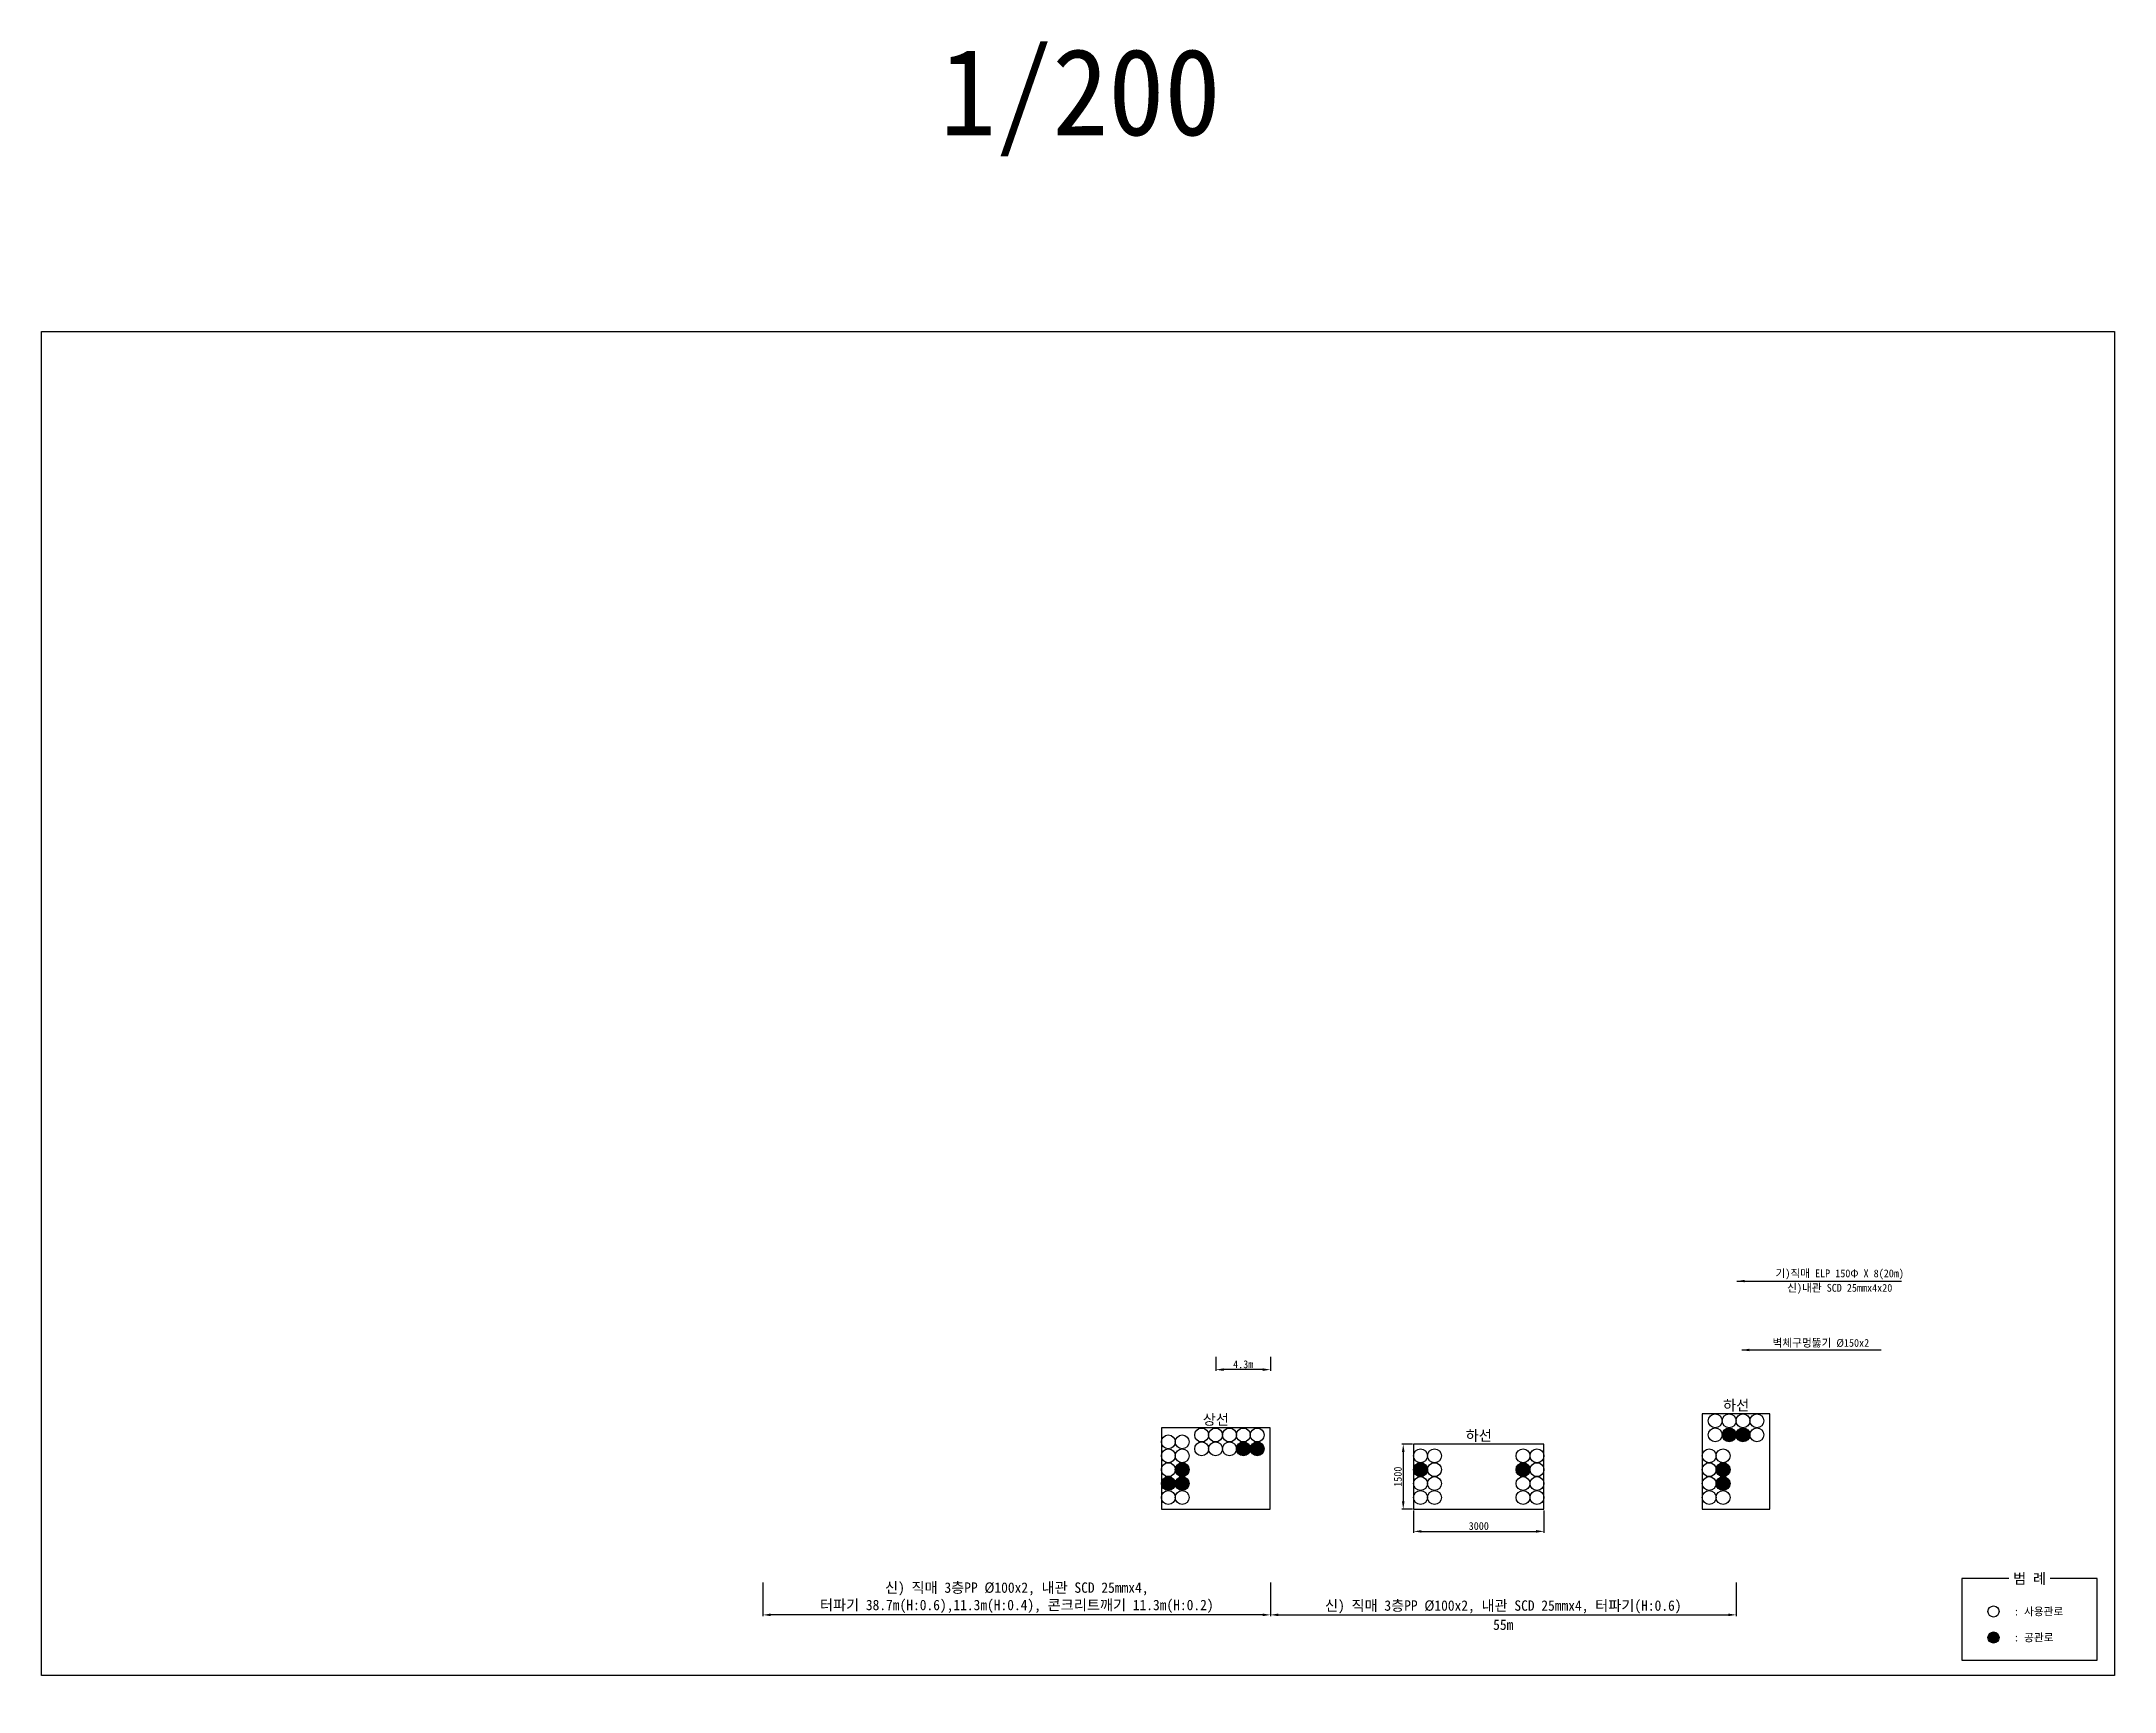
# Model space of a CAD drawing. Extents: x -230 to 157, y -3 to 160.
# Drawn here: x -230 to -70.8, y -2.3 to 124.4 of the extents above; entities that cross this region are included whole.
import ezdxf
from ezdxf.enums import TextEntityAlignment as Align

# ---------------------------------------------------------------- set-up
doc = ezdxf.new("R2010")
doc.units = 0
doc.header["$MEASUREMENT"] = 0
doc.layers.get('Defpoints').update_dxf_attribs({"linetype": 'CONTINUOUS'})
for name, color, linetype in [('TX-PAPR', 2, 'CONTINUOUS'), ('TZ-DIMS', 1, 'CONTINUOUS'), ('TZ-LEAL', 1, 'CONTINUOUS'), ('TZ-LEAT', 3, 'CONTINUOUS'), ('TZ-LINE', 7, 'CONTINUOUS'), ('TZ-TEX2', 3, 'CONTINUOUS'), ('TZ-TEXT', 6, 'CONTINUOUS')]:
    doc.layers.add(name, color=color, linetype=linetype)
doc.styles.get("Standard").update_dxf_attribs({"font": 'GulimChe.ttf'})
doc.dimstyles.new('D200', dxfattribs={"dimscale": 0.2, "dimtxt": 3, "dimasz": 3, "dimexe": 0.5, "dimexo": 0.5, "dimgap": 0.5, "dimtad": 1, "dimdec": 0, "dimzin": 1, "dimdsep": 46, "dimlunit": 6, "dimtxsty": 'Standard', "dimcen": 1, "dimclrd": 1, "dimclre": 1, "dimclrt": 3, "dimadec": 0, "dimazin": 0, "dimtfac": 1, "dimtdec": 0, "dimtix": 1, "dimtmove": 2, "dimatfit": 3, "dimfxl": 0, "dimtvp": 2, "dimlwd": -1, "dimlwe": -1, "dimarcsym": 0})

msp = doc.modelspace()

# ---------------------------------------------------------------- texts
at = {"layer": 'TZ-LEAT'}
msp.add_text('기)직매 ELP 150Φ X 8(20m)', height=0.6, dxfattribs=at).set_placement((-91.95, 29.81, -0.15), align=Align.MIDDLE)
at = {"layer": 'TZ-TEX2'}
for s, height, p in [('1/200', 6.667, (-150.27, 120.03, -0.46)), ('상선', 0.8, (-139.86, 18.63, -0.15)), ('하선', 0.8, (-99.91, 19.72, -0.15)), ('하선', 0.8, (-119.67, 17.4, -0.15)), ('범 례', 0.8, (-77.37, 6.42, -0.15))]:
    msp.add_text(s, height=height, dxfattribs=at).set_placement(p, align=Align.MIDDLE)
for s, p in [(': 사용관로', (-78.57, 3.88, -0.15)), (': 공관로', (-78.57, 1.88, -0.15))]:
    msp.add_text(s, height=0.6, dxfattribs=at).set_placement(p, align=Align.MIDDLE_LEFT)
at = {"layer": 'TZ-TEXT'}
msp.add_text('신)내관 SCD 25mmx4x20', height=0.6, rotation=359.9482, dxfattribs=at).set_placement((-91.95, 28.7, -0.15), align=Align.MIDDLE)
msp.add_text('벽체구멍뚫기 Ø150x2', height=0.6, rotation=359.9482, dxfattribs=at).set_placement((-97.11, 24.51, -0.15), align=Align.MIDDLE_LEFT)
at = {"layer": 'TZ-TEXT', "ltscale": 2, "insert": (-117.79, 2.86, -0.15), "char_height": 0.8, "attachment_point": 5}
msp.add_mtext('55m', dxfattribs=at)

# ---------------------------------------------------------------- blocks, each defined once
blk = doc.blocks.new('*D3')
at = {"layer": 'Defpoints', "color": 0, "ltscale": 2}
for p in [(-124.67, 16.73), (-125.47, 11.73), (-124.67, 11.73)]:
    blk.add_point(p, dxfattribs=at)
at = {"layer": 'TZ-DIMS', "color": 1, "ltscale": 2}
for p, q in [((-124.77, 16.73), (-125.57, 16.73)), ((-125.47, 16.13), (-125.47, 12.33)), ((-124.77, 11.73), (-125.57, 11.73))]:
    blk.add_line(p, q, dxfattribs=at)
for points in [[(-125.57, 16.13), (-125.37, 16.13), (-125.47, 16.73)], [(-125.57, 12.33), (-125.37, 12.33), (-125.47, 11.73)]]:
    blk.add_solid(points, dxfattribs=at)
at = {"layer": 'TZ-DIMS', "color": 3, "ltscale": 2, "insert": (-125.88, 14.23), "char_height": 0.6, "attachment_point": 5, "rotation": 90}
blk.add_mtext('1500', dxfattribs=at)
blk = doc.blocks.new('*D4')
at = {"layer": 'Defpoints', "color": 0, "ltscale": 2}
for p in [(-124.67, 11.73), (-114.67, 11.73), (-114.67, 10.03)]:
    blk.add_point(p, dxfattribs=at)
at = {"layer": 'TZ-DIMS', "color": 1, "ltscale": 2}
for p, q in [((-124.67, 11.63), (-124.67, 9.93)), ((-114.67, 11.63), (-114.67, 9.93)), ((-124.07, 10.03), (-115.27, 10.03))]:
    blk.add_line(p, q, dxfattribs=at)
for points in [[(-124.07, 10.13), (-124.07, 9.93), (-124.67, 10.03)], [(-115.27, 10.13), (-115.27, 9.93), (-114.67, 10.03)]]:
    blk.add_solid(points, dxfattribs=at)
at = {"layer": 'TZ-DIMS', "color": 3, "ltscale": 2, "insert": (-119.67, 10.44), "char_height": 0.6, "attachment_point": 5}
blk.add_mtext('3000', dxfattribs=at)
blk = doc.blocks.new('*D5')
at = {"layer": 'Defpoints', "color": 0, "ltscale": 2}
for p in [(-139.86, 23.53), (-139.86, 22.45), (-135.66, 23.53)]:
    blk.add_point(p, dxfattribs=at)
at = {"layer": 'TZ-DIMS', "color": 1, "ltscale": 2}
for p, q in [((-139.86, 23.43), (-139.86, 22.35)), ((-136.26, 22.45), (-139.26, 22.45)), ((-135.66, 23.43), (-135.66, 22.35))]:
    blk.add_line(p, q, dxfattribs=at)
for points in [[(-139.26, 22.55), (-139.26, 22.35), (-139.86, 22.45)], [(-136.26, 22.55), (-136.26, 22.35), (-135.66, 22.45)]]:
    blk.add_solid(points, dxfattribs=at)
at = {"layer": 'TZ-DIMS', "color": 3, "ltscale": 2, "insert": (-137.76, 22.86), "char_height": 0.6, "width": 0.3945, "attachment_point": 5}
blk.add_mtext('4.3m', dxfattribs=at)
blk = doc.blocks.new('*D6')
at = {"layer": 'Defpoints', "color": 0, "ltscale": 2}
for p in [(-135.66, 6.2), (-99.91, 6.2), (-99.91, 3.62)]:
    blk.add_point(p, dxfattribs=at)
at = {"layer": 'TZ-TEXT', "color": 1, "ltscale": 2}
for p, q in [((-135.66, 6.1), (-135.66, 3.52)), ((-99.91, 6.1), (-99.91, 3.52)), ((-135.06, 3.62), (-100.51, 3.62))]:
    blk.add_line(p, q, dxfattribs=at)
for points in [[(-135.06, 3.72), (-135.06, 3.52), (-135.66, 3.62)], [(-100.51, 3.72), (-100.51, 3.52), (-99.91, 3.62)]]:
    blk.add_solid(points, dxfattribs=at)
at = {"layer": 'TZ-TEXT', "color": 3, "ltscale": 2, "insert": (-117.79, 4.23), "char_height": 0.8, "attachment_point": 5}
blk.add_mtext('{\\C6;신) 직매 3층PP Ø100x2, 내관 SCD 25mmx4, 터파기(H:0.6)}', dxfattribs=at)
blk = doc.blocks.new('*D7')
at = {"layer": 'Defpoints', "color": 0, "ltscale": 2}
for p in [(-174.64, 6.2), (-135.66, 6.2), (-174.64, 3.62)]:
    blk.add_point(p, dxfattribs=at)
at = {"layer": 'TZ-TEXT', "color": 1, "ltscale": 2}
for p, q in [((-174.64, 6.1), (-174.64, 3.52)), ((-135.66, 6.1), (-135.66, 3.52)), ((-136.26, 3.62), (-174.04, 3.62))]:
    blk.add_line(p, q, dxfattribs=at)
for points in [[(-174.04, 3.72), (-174.04, 3.52), (-174.64, 3.62)], [(-136.26, 3.72), (-136.26, 3.52), (-135.66, 3.62)]]:
    blk.add_solid(points, dxfattribs=at)
at = {"layer": 'TZ-TEXT', "color": 3, "ltscale": 2, "insert": (-155.15, 4.94), "char_height": 0.8, "attachment_point": 5}
blk.add_mtext('{\\C6;신) 직매 3층PP Ø100x2, 내관 SCD 25mmx4,\\P터파기 38.7m(H:0.6),11.3m(H:0.4), 콘크리트깨기 11.3m(H:0.2)}', dxfattribs=at)

# ---------------------------------------------------------------- dimensions: what is measured, and where the dimension line sits
at = {"layer": 'TZ-DIMS', "ltscale": 2}
for base, p1, p2, text, picture, middle in [((-139.86, 22.45, -0.15), (-135.66, 23.53, -0.15), (-139.86, 23.53, -0.15), '<>.3m', '*D5', (-137.76, 22.86, -0.15)), ((-114.67, 10.03, -0.15), (-124.67, 11.73, -0.15), (-114.67, 11.73, -0.15), '3000', '*D4', (-119.67, 10.44, -0.15))]:
    dim = msp.add_linear_dim(base=base, p1=p1, p2=p2, text=text, dimstyle='D200', dxfattribs=at)
    dim.commit()
    dim.dimension.update_dxf_attribs({"geometry": picture, "text_midpoint": middle})
dim = msp.add_linear_dim(base=(-125.47, 11.73), p1=(-124.67, 16.73), p2=(-124.67, 11.73), angle=90, text='1500', dimstyle='D200', dxfattribs=at)
dim.commit()
dim.dimension.update_dxf_attribs({"geometry": '*D3', "text_midpoint": (-125.88, 14.23)})
at = {"layer": 'TZ-TEXT', "ltscale": 2}
for base, p2, text, picture, middle in [((-174.64, 3.62, -0.15), (-174.64, 6.2, -0.15), '{\\C6;신) 직매 3층PP Ø100x2, 내관 SCD 25mmx4,\\P터파기 38.7m(H:0.6),11.3m(H:0.4), 콘크리트깨기 11.3m(H:0.2)}', '*D7', (-155.15, 4.94, -0.15)), ((-99.91, 3.62, -0.15), (-99.91, 6.2, -0.15), '{\\C6;신) 직매 3층PP Ø100x2, 내관 SCD 25mmx4, 터파기(H:0.6)}', '*D6', (-117.79, 4.23, -0.15))]:
    dim = msp.add_linear_dim(base=base, p1=(-135.66, 6.2, -0.15), p2=p2, text=text, dimstyle='D200', override={"dimtxt": 4}, dxfattribs=at)
    dim.commit()
    dim.dimension.update_dxf_attribs({"geometry": picture, "text_midpoint": middle})

# ---------------------------------------------------------------- hatches: boundary and pattern name
at = {"layer": 'TZ-LINE', "ltscale": 2}
h = msp.add_hatch(color=256, dxfattribs=at)
h.dxf.hatch_style = 1
h.paths.add_polyline_path([(-100.98, 17.45, 1), (-99.91, 17.45, 1)])
h = msp.add_hatch(color=256, dxfattribs=at)
h.dxf.hatch_style = 1
h.paths.add_polyline_path([(-99.91, 17.45, 1), (-98.84, 17.45, 1)])
h = msp.add_hatch(color=256, dxfattribs=at)
h.dxf.hatch_style = 1
h.paths.add_polyline_path([(-138.28, 16.37, 1), (-137.21, 16.37, 1)])
h = msp.add_hatch(color=256, dxfattribs=at)
h.dxf.hatch_style = 1
h.paths.add_polyline_path([(-137.21, 16.37, 1), (-136.15, 16.37, 1)])
h = msp.add_hatch(color=256, dxfattribs=at)
h.dxf.hatch_style = 1
h.paths.add_polyline_path([(-142.97, 14.77, 1), (-141.91, 14.77, 1)])
h = msp.add_hatch(color=256, dxfattribs=at)
h.dxf.hatch_style = 1
h.paths.add_polyline_path([(-124.67, 14.77, 1), (-123.6, 14.77, 1)])
h = msp.add_hatch(color=256, dxfattribs=at)
h.dxf.hatch_style = 1
h.paths.add_polyline_path([(-116.8, 14.77, 1), (-115.74, 14.77, 1)])
h = msp.add_hatch(color=256, dxfattribs=at)
h.dxf.hatch_style = 1
h.paths.add_polyline_path([(-101.44, 14.77, 1), (-100.37, 14.77, 1)])
h = msp.add_hatch(color=256, dxfattribs=at)
h.dxf.hatch_style = 1
h.paths.add_polyline_path([(-144.04, 13.7, 1), (-142.97, 13.7, 1)])
h = msp.add_hatch(color=256, dxfattribs=at)
h.dxf.hatch_style = 1
h.paths.add_polyline_path([(-142.97, 13.7, 1), (-141.91, 13.7, 1)])
h = msp.add_hatch(color=256, dxfattribs=at)
h.dxf.hatch_style = 1
h.paths.add_polyline_path([(-101.44, 13.7, 1), (-100.37, 13.7, 1)])
h = msp.add_hatch(color=256, dxfattribs=at)
h.dxf.hatch_style = 1
h.paths.add_polyline_path([(-80.57, 1.88, 1), (-79.72, 1.88, 1)])

# ---------------------------------------------------------------- linework, layer by layer
at = {"layer": 'TX-PAPR', "elevation": -0.46}
msp.add_lwpolyline([(-230.05, 102.17), (-70.85, 102.17), (-70.85, -1.03), (-230.05, -1.03)], close=True, dxfattribs=at)
at = {"layer": 'TZ-LINE', "ltscale": 2, "elevation": -0.15}
for points in [[(-144.04, 11.73), (-135.69, 11.73), (-135.69, 17.97), (-144.04, 17.97)], [(-102.51, 11.73), (-97.32, 11.73), (-97.32, 19.05), (-102.51, 19.05)], [(-124.67, 11.73), (-114.67, 11.73), (-114.67, 16.73), (-124.67, 16.73)]]:
    msp.add_lwpolyline(points, close=True, dxfattribs=at)
msp.add_lwpolyline([(-78.96, 6.42), (-82.58, 6.42), (-82.58, 0.15), (-72.17, 0.15), (-72.17, 6.42), (-75.79, 6.42)], dxfattribs=at)
at = {"layer": 'TZ-LINE', "ltscale": 2}
for centre, radius in [((-140.95, 17.43, -0.15), 0.533), ((-139.88, 17.43, -0.15), 0.533), ((-138.81, 17.43, -0.15), 0.533), ((-137.75, 17.43, -0.15), 0.533), ((-136.68, 17.43, -0.15), 0.533), ((-101.51, 18.52, -0.15), 0.533), ((-101.51, 17.45, -0.15), 0.533), ((-100.44, 18.52, -0.15), 0.533), ((-100.44, 17.45, -0.15), 0.533), ((-99.38, 18.52, -0.15), 0.533), ((-99.38, 17.45, -0.15), 0.533), ((-98.31, 18.52, -0.15), 0.533), ((-98.31, 17.45, -0.15), 0.533), ((-143.51, 16.9, -0.15), 0.533), ((-143.51, 15.83, -0.15), 0.533), ((-142.44, 16.9, -0.15), 0.533), ((-142.44, 15.83, -0.15), 0.533), ((-140.95, 16.37, -0.15), 0.533), ((-139.88, 16.37, -0.15), 0.533), ((-138.81, 16.37, -0.15), 0.533), ((-137.75, 16.37, -0.15), 0.533), ((-136.68, 16.37, -0.15), 0.533), ((-124.14, 15.83, -0.15), 0.533), ((-123.07, 15.83, -0.15), 0.533), ((-116.27, 15.83, -0.15), 0.533), ((-115.2, 15.83, -0.15), 0.533), ((-101.97, 15.83, -0.15), 0.533), ((-100.91, 15.83, -0.15), 0.533), ((-143.51, 14.77, -0.15), 0.533), ((-142.44, 14.77, -0.15), 0.533), ((-124.14, 14.77, -0.15), 0.533), ((-123.07, 14.77, -0.15), 0.533), ((-116.27, 14.77, -0.15), 0.533), ((-115.2, 14.77, -0.15), 0.533), ((-101.97, 14.77, -0.15), 0.533), ((-100.91, 14.77, -0.15), 0.533), ((-143.51, 13.7, -0.15), 0.533), ((-143.51, 12.63, -0.15), 0.533), ((-142.44, 13.7, -0.15), 0.533), ((-142.44, 12.63, -0.15), 0.533), ((-124.14, 13.7, -0.15), 0.533), ((-124.14, 12.63, -0.15), 0.533), ((-123.07, 13.7, -0.15), 0.533), ((-123.07, 12.63, -0.15), 0.533), ((-116.27, 13.7, -0.15), 0.533), ((-116.27, 12.63, -0.15), 0.533), ((-115.2, 13.7, -0.15), 0.533), ((-115.2, 12.63, -0.15), 0.533), ((-101.97, 13.7, -0.15), 0.533), ((-101.97, 12.63, -0.15), 0.533), ((-100.91, 13.7, -0.15), 0.533), ((-100.91, 12.63, -0.15), 0.533), ((-80.14, 3.88, -0.15), 0.427), ((-80.14, 1.88, -0.15), 0.427)]:
    msp.add_circle(centre, radius, dxfattribs=at)

msp.set_redraw_order([(e.dxf.handle, doc.entitydb.next_handle()) for e in msp.query("TEXT MTEXT ATTDEF DIMENSION ARC_DIMENSION")])  # texts and dimensions are drawn at this point

# ---------------------------------------------------------------- leaders
at = {"layer": 'TZ-LEAL'}
for points in [[(-99.84, 29.25, -0.15), (-87.2, 29.25, -0.46)], [(-99.48, 23.96, -0.15), (-88.77, 23.96, -0.46)]]:
    msp.add_leader(points, dimstyle='D200', dxfattribs=at)

doc.saveas('drawing.dxf')
